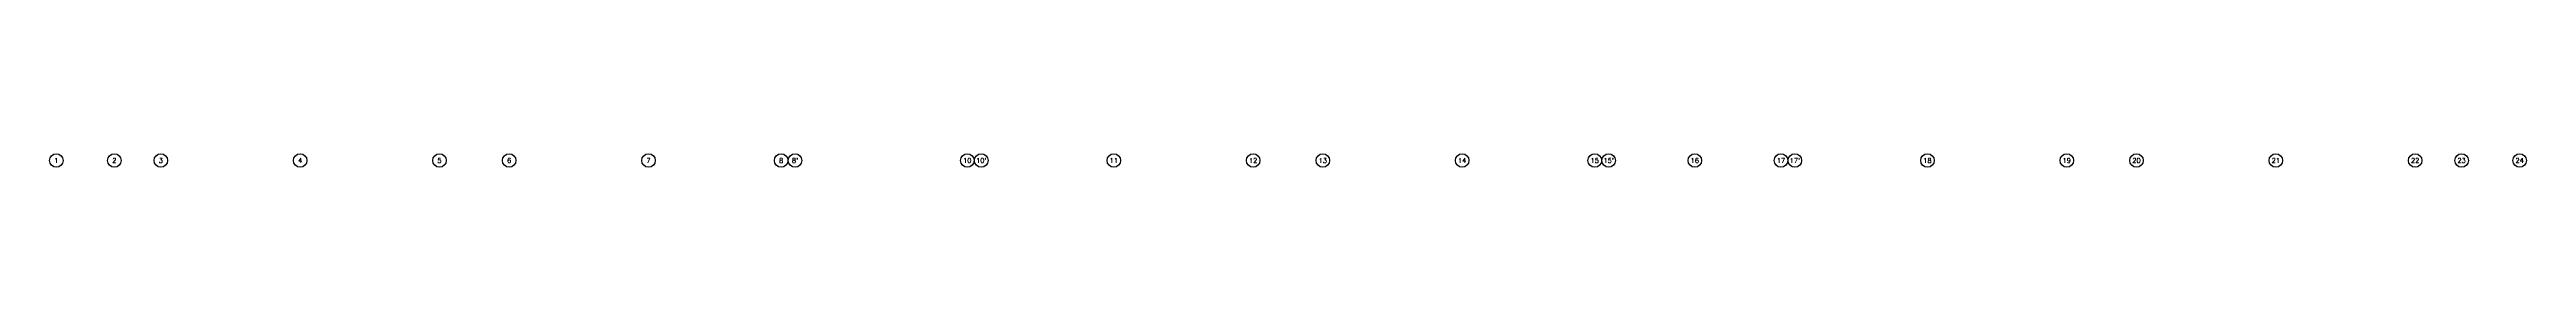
# Model space of a CAD drawing. Extents: x 417691 to 417965, y 43367 to 43436.
# Drawn here: x 417825.7 to 417953.7, y 43435 to 43435.7 of the extents above; entities that cross this region are included whole.
import ezdxf
from ezdxf.enums import TextEntityAlignment as Align

# ---------------------------------------------------------------- set-up
doc = ezdxf.new("R2010")
doc.units = 0
doc.header["$MEASUREMENT"] = 0
doc.linetypes.add('CENTERX2', pattern=[4, 2.5, -0.5, 0.5, -0.5])
for name, color, linetype in [('AX', 6, 'CONTINUOUS'), ('AX-CR', 2, 'CONTINUOUS'), ('AX-TXT', 2, 'CONTINUOUS'), ('AXES', 11, 'CENTERX2')]:
    doc.layers.add(name, color=color, linetype=linetype)
doc.styles.add('ROMANS', font='ROMANS.shx', dxfattribs={"width": 0.6})

# ---------------------------------------------------------------- blocks, each defined once
blk = doc.blocks.new('AXU')
at = {"layer": 'AX-CR'}
blk.add_circle((0, 350), 350, dxfattribs=at)
at = {"layer": 'AX-TXT', "style": 'ROMANS'}
blk.add_attdef('AX', text='', height=250, dxfattribs=at).set_placement((0, 350), align=Align.MIDDLE)

msp = doc.modelspace()

# ---------------------------------------------------------------- block references
at = {"layer": 'AX', "xscale": 0.001000000047497451, "yscale": 0.0009999999892897904, "zscale": 0.001}
for p, values in [((417826.0566, 43435.0369), {'AX': '1'}), ((417829.0566, 43435.0369), {'AX': '2'}), ((417831.4566, 43435.0369), {'AX': '3'}), ((417838.6566, 43435.0369), {'AX': '4'}), ((417845.8566, 43435.0369), {'AX': '5'}), ((417849.4566, 43435.0369), {'AX': '6'}), ((417856.6566, 43435.0369), {'AX': '7'}), ((417863.5066, 43435.0369), {'AX': '8'}), ((417864.2266, 43435.0369), {'AX': "8'"}), ((417873.1266, 43435.0369), {'AX': '10'}), ((417873.8466, 43435.0369), {'AX': "10'"}), ((417880.6966, 43435.0369), {'AX': '11'}), ((417887.8966, 43435.0369), {'AX': '12'}), ((417887.8966, 43435.0369), {'AX': '12'}), ((417891.4966, 43435.0369), {'AX': '13'}), ((417891.4966, 43435.0369), {'AX': '13'})]:
    msp.add_blockref('AXU', p, dxfattribs=at).add_auto_attribs(values)
at = {"layer": 'AXES', "xscale": 0.001000000047497451, "yscale": 0.0009999999892897904, "zscale": 0.001}
for p, values in [((417887.8966, 43435.0369), {'AX': '12'}), ((417887.8966, 43435.0369), {'AX': '12'}), ((417891.4966, 43435.0369), {'AX': '13'}), ((417891.4966, 43435.0369), {'AX': '13'}), ((417898.6966, 43435.0369), {'AX': '14'}), ((417905.5466, 43435.0369), {'AX': '15'}), ((417906.2666, 43435.0369), {'AX': "15'"}), ((417910.7166, 43435.0369), {'AX': '16'}), ((417915.1666, 43435.0369), {'AX': '17'}), ((417915.8866, 43435.0369), {'AX': "17'"}), ((417922.7366, 43435.0369), {'AX': '18'}), ((417929.9366, 43435.0369), {'AX': '19'}), ((417933.5366, 43435.0369), {'AX': '20'}), ((417940.7366, 43435.0369), {'AX': '21'}), ((417947.9366, 43435.0369), {'AX': '22'}), ((417950.3366, 43435.0369), {'AX': '23'}), ((417953.3366, 43435.0369), {'AX': '24'})]:
    msp.add_blockref('AXU', p, dxfattribs=at).add_auto_attribs(values)

doc.saveas('drawing.dxf')
